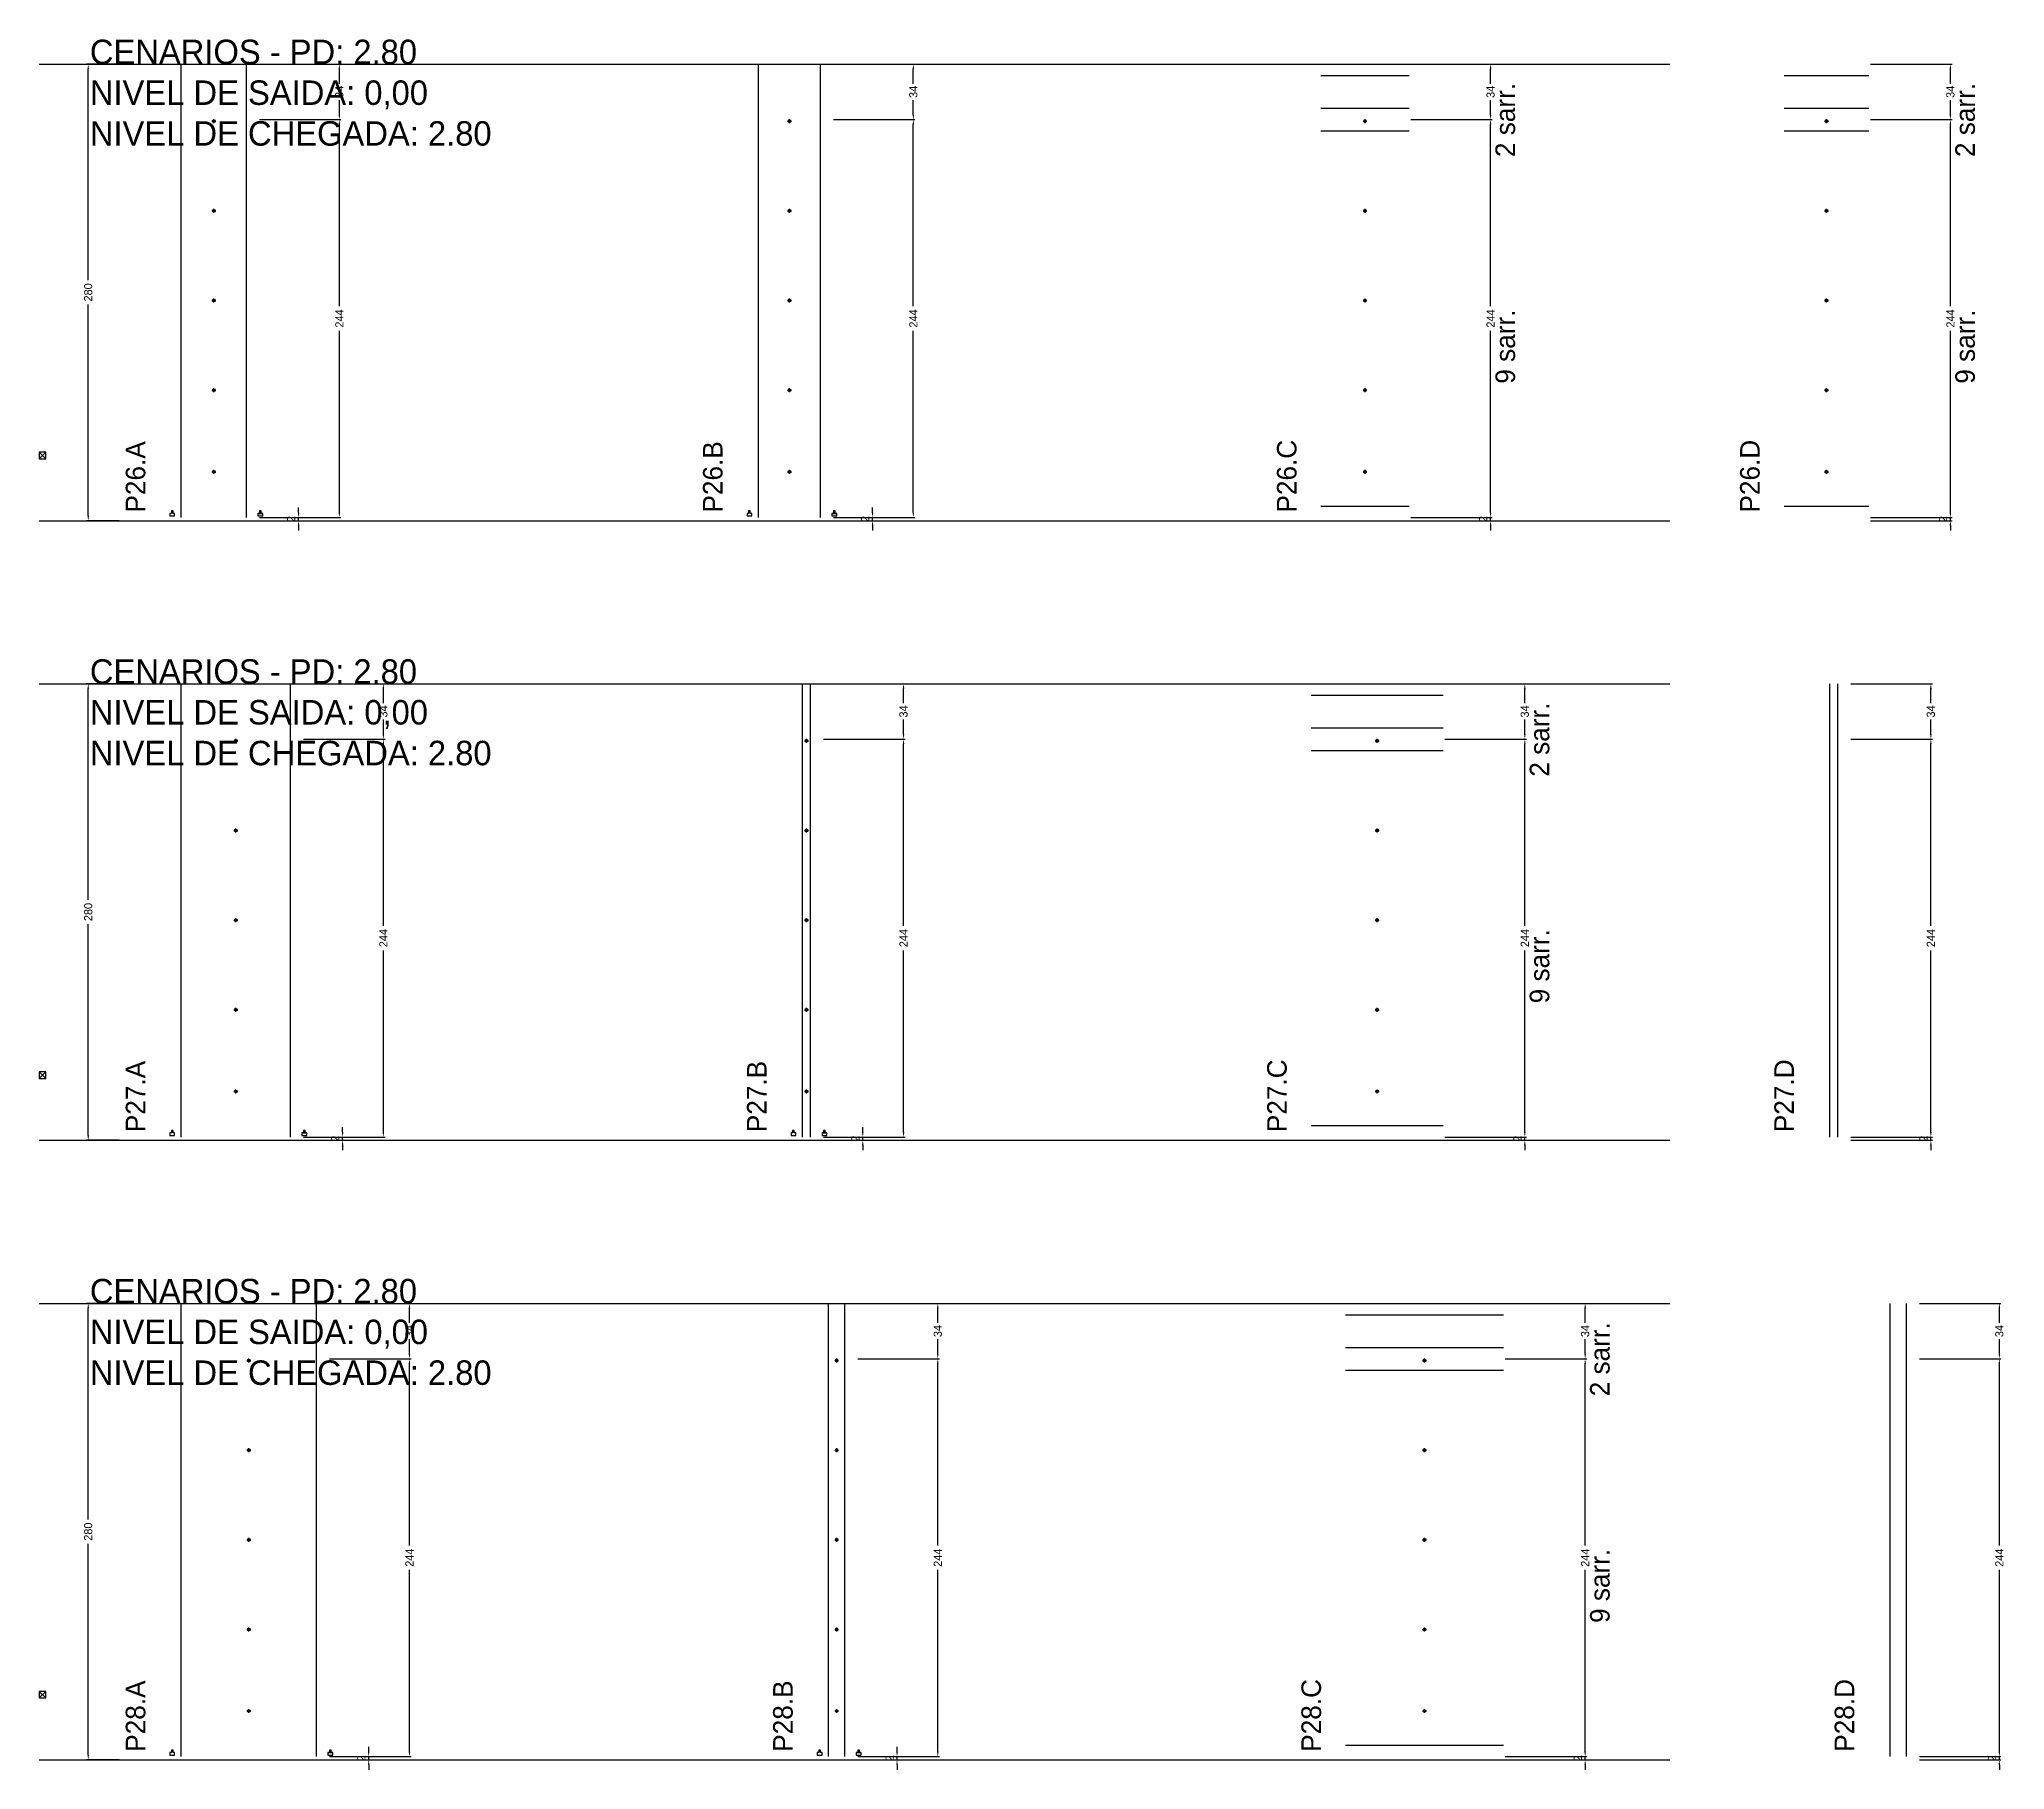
# Model space of a CAD drawing. Header units: centimetres. Extents: x -7000 to 4307, y -13306 to 295.
# Drawn here: x -7000 to -5795, y -10646 to -9585 of the extents above; entities that cross this region are included whole.
import ezdxf

# ---------------------------------------------------------------- set-up
doc = ezdxf.new("R2010")
doc.units = ezdxf.units.CM
doc.linetypes.add('DASHED', pattern=[2, -2])
for name, color, linetype in [('COTA', 241, 'Continuous'), ('COTAS FURACAO', 16, 'Continuous'), ('NOMENCLATURA', 7, 'Continuous'), ('Nível', 160, 'Continuous'), ('SARR_2.2x7', 40, 'Continuous')]:
    doc.layers.add(name, color=color, linetype=linetype)
doc.dimstyles.new('PAINEL-NOVA', dxfattribs={"dimtxt": 5, "dimasz": 3, "dimexe": 1, "dimexo": 1, "dimgap": 1, "dimtad": 1, "dimcen": 2.5, "dimazin": 3, "dimtfac": 1, "dimtmove": 0, "dimatfit": 3})

msp = doc.modelspace()

# ---------------------------------------------------------------- texts
at = {"layer": 'NOMENCLATURA'}
for s, p in [('CENARIOS - PD: 2.80', (-6969, -9600)), ('NIVEL DE SAIDA: 0,00', (-6969, -9625)), ('NIVEL DE CHEGADA: 2.80', (-6969, -9650)), ('CENARIOS - PD: 2.80', (-6969, -9980)), ('NIVEL DE SAIDA: 0,00', (-6969, -10005)), ('NIVEL DE CHEGADA: 2.80', (-6969, -10030)), ('CENARIOS - PD: 2.80', (-6969, -10360)), ('NIVEL DE SAIDA: 0,00', (-6969, -10385)), ('NIVEL DE CHEGADA: 2.80', (-6969, -10410))]:
    msp.add_text(s, height=15, dxfattribs=at).set_placement(p)
for s, p in [('2 sarr.', (-6095, -9657)), ('2 sarr.', (-5813, -9657)), ('9 sarr.', (-6095, -9796)), ('9 sarr.', (-5813, -9796)), ('P26.A', (-6935, -9875)), ('P26.B', (-6581, -9875)), ('P26.C', (-6229, -9875)), ('P26.D', (-5945, -9875)), ('2 sarr.', (-6074, -10037)), ('9 sarr.', (-6074, -10176)), ('P27.A', (-6935, -10255)), ('P27.B', (-6554, -10255)), ('P27.C', (-6235, -10255)), ('P27.D', (-5924, -10255)), ('2 sarr.', (-6037, -10417)), ('9 sarr.', (-6037, -10556)), ('P28.A', (-6935, -10635)), ('P28.B', (-6538, -10635)), ('P28.C', (-6214, -10635)), ('P28.D', (-5887, -10635))]:
    msp.add_text(s, height=12, rotation=90, dxfattribs=at).set_placement(p)

# ---------------------------------------------------------------- blocks, each defined once
blk = doc.blocks.new('_CLOSEDFILLED')
at = {"color": 0, "linetype": 'BYBLOCK'}
blk.add_solid([(-1, 0.16), (0, 0), (-1, -0.16)], dxfattribs=at)
blk = doc.blocks.new('*D919')
for p, q in [((-6951, -10360), (-6971, -10360)), ((-6970, -10492.5), (-6970, -10363)), ((-6970, -10637), (-6970, -10507.5)), ((-6951, -10640), (-6971, -10640))]:
    blk.add_line(p, q)
at = {"layer": 'Defpoints'}
for p in [(-6950, -10360), (-6970, -10640), (-6950, -10640)]:
    blk.add_point(p, dxfattribs=at)
at = {"layer": 'COTA', "xscale": 3, "yscale": 3}
for p, rotation in [((-6970, -10360), 90), ((-6970, -10640), 270)]:
    blk.add_blockref('_CLOSEDFILLED', p, dxfattribs=dict(at, rotation=rotation))
at = {"layer": 'COTA', "insert": (-6970, -10500), "char_height": 5, "attachment_point": 5, "rotation": 90}
blk.add_mtext('280', dxfattribs=at)
blk = doc.blocks.new('MULDURA')
at = {"layer": 'Paineis'}
for p, q in [((0, 0), (4, 4)), ((4, 0), (0, 4))]:
    blk.add_line(p, q, dxfattribs=at)
blk.add_lwpolyline([(0, 0), (4, 0), (4, 4), (0, 4)], close=True, dxfattribs=at)
blk = doc.blocks.new('*D921')
for p, q in [((-6822, -10394), (-6772, -10394)), ((-6773, -10508.5), (-6773, -10397)), ((-6773, -10635), (-6773, -10523.5)), ((-6822, -10638), (-6772, -10638))]:
    blk.add_line(p, q)
at = {"layer": 'Defpoints'}
for p in [(-6823, -10394), (-6823, -10638), (-6773, -10638)]:
    blk.add_point(p, dxfattribs=at)
at = {"layer": 'COTA', "xscale": 3, "yscale": 3}
for p, rotation in [((-6773, -10394), 90), ((-6773, -10638), 270)]:
    blk.add_blockref('_CLOSEDFILLED', p, dxfattribs=dict(at, rotation=rotation))
at = {"layer": 'COTA', "insert": (-6773, -10516), "char_height": 5, "attachment_point": 5, "rotation": 90}
blk.add_mtext('244', dxfattribs=at)
blk = doc.blocks.new('*D922')
for p, q in [((-6822, -10360), (-6772, -10360)), ((-6773, -10372), (-6773, -10363)), ((-6773, -10391), (-6773, -10382)), ((-6822, -10394), (-6772, -10394))]:
    blk.add_line(p, q)
at = {"layer": 'Defpoints'}
for p in [(-6823, -10360), (-6823, -10394), (-6773, -10394)]:
    blk.add_point(p, dxfattribs=at)
at = {"layer": 'COTA', "xscale": 3, "yscale": 3}
for p, rotation in [((-6773, -10360), 90), ((-6773, -10394), 270)]:
    blk.add_blockref('_CLOSEDFILLED', p, dxfattribs=dict(at, rotation=rotation))
at = {"layer": 'COTA', "insert": (-6773, -10377), "char_height": 5, "attachment_point": 5, "rotation": 90}
blk.add_mtext('34', dxfattribs=at)
blk = doc.blocks.new('SLIPTEE')
at = {"layer": 'Paineis'}
blk.add_lwpolyline([(0, 0), (3, 0), (3, 1.5), (2, 1.5), (2, 3), (1, 3), (1, 1.5), (0, 1.5)], close=True, dxfattribs=at)
blk = doc.blocks.new('SLIPTDD')
at = {"layer": 'Paineis'}
blk.add_line((0, 1.5), (3, 1.5), dxfattribs=at)
blk.add_lwpolyline([(0, 0), (3, 0), (3, 1.5), (2, 1.5), (2, 3), (1, 3), (1, 1.5), (0, 1.5)], close=True, dxfattribs=at)
blk = doc.blocks.new('furacao')
at = {"layer": 'COTAS FURACAO'}
for p, q in [((-1.2, 0), (1.2, 0)), ((0, -1.2), (0, 1.2))]:
    blk.add_line(p, q, dxfattribs=at)
blk.add_circle((0, 0), 0.8, dxfattribs=at)
blk = doc.blocks.new('*D924')
for p, q in [((-6498, -10394), (-6448, -10394)), ((-6449, -10508.5), (-6449, -10397)), ((-6449, -10635), (-6449, -10523.5)), ((-6498, -10638), (-6448, -10638))]:
    blk.add_line(p, q)
at = {"layer": 'Defpoints'}
for p in [(-6499, -10394), (-6499, -10638), (-6449, -10638)]:
    blk.add_point(p, dxfattribs=at)
at = {"layer": 'COTA', "xscale": 3, "yscale": 3}
for p, rotation in [((-6449, -10394), 90), ((-6449, -10638), 270)]:
    blk.add_blockref('_CLOSEDFILLED', p, dxfattribs=dict(at, rotation=rotation))
at = {"layer": 'COTA', "insert": (-6449, -10516), "char_height": 5, "attachment_point": 5, "rotation": 90}
blk.add_mtext('244', dxfattribs=at)
blk = doc.blocks.new('*D925')
for p, q in [((-6498, -10360), (-6448, -10360)), ((-6449, -10372), (-6449, -10363)), ((-6449, -10391), (-6449, -10382)), ((-6498, -10394), (-6448, -10394))]:
    blk.add_line(p, q)
at = {"layer": 'Defpoints'}
for p in [(-6499, -10360), (-6499, -10394), (-6449, -10394)]:
    blk.add_point(p, dxfattribs=at)
at = {"layer": 'COTA', "xscale": 3, "yscale": 3}
for p, rotation in [((-6449, -10360), 90), ((-6449, -10394), 270)]:
    blk.add_blockref('_CLOSEDFILLED', p, dxfattribs=dict(at, rotation=rotation))
at = {"layer": 'COTA', "insert": (-6449, -10377), "char_height": 5, "attachment_point": 5, "rotation": 90}
blk.add_mtext('34', dxfattribs=at)
blk = doc.blocks.new('*D927')
for p, q in [((-6101, -10394), (-6051, -10394)), ((-6052, -10508.5), (-6052, -10397)), ((-6052, -10635), (-6052, -10523.5)), ((-6101, -10638), (-6051, -10638))]:
    blk.add_line(p, q)
at = {"layer": 'Defpoints'}
for p in [(-6102, -10394), (-6102, -10638), (-6052, -10638)]:
    blk.add_point(p, dxfattribs=at)
at = {"layer": 'COTA', "xscale": 3, "yscale": 3}
for p, rotation in [((-6052, -10394), 90), ((-6052, -10638), 270)]:
    blk.add_blockref('_CLOSEDFILLED', p, dxfattribs=dict(at, rotation=rotation))
at = {"layer": 'COTA', "insert": (-6052, -10516), "char_height": 5, "attachment_point": 5, "rotation": 90}
blk.add_mtext('244', dxfattribs=at)
blk = doc.blocks.new('*D928')
for p, q in [((-6101, -10360), (-6051, -10360)), ((-6052, -10372), (-6052, -10363)), ((-6052, -10391), (-6052, -10382)), ((-6101, -10394), (-6051, -10394))]:
    blk.add_line(p, q)
at = {"layer": 'Defpoints'}
for p in [(-6102, -10360), (-6102, -10394), (-6052, -10394)]:
    blk.add_point(p, dxfattribs=at)
at = {"layer": 'COTA', "xscale": 3, "yscale": 3}
for p, rotation in [((-6052, -10360), 90), ((-6052, -10394), 270)]:
    blk.add_blockref('_CLOSEDFILLED', p, dxfattribs=dict(at, rotation=rotation))
at = {"layer": 'COTA', "insert": (-6052, -10377), "char_height": 5, "attachment_point": 5, "rotation": 90}
blk.add_mtext('34', dxfattribs=at)
blk = doc.blocks.new('*D930')
for p, q in [((-5847, -10394), (-5797, -10394)), ((-5798, -10508.5), (-5798, -10397)), ((-5798, -10635), (-5798, -10523.5)), ((-5847, -10638), (-5797, -10638))]:
    blk.add_line(p, q)
at = {"layer": 'Defpoints'}
for p in [(-5848, -10394), (-5848, -10638), (-5798, -10638)]:
    blk.add_point(p, dxfattribs=at)
at = {"layer": 'COTA', "xscale": 3, "yscale": 3}
for p, rotation in [((-5798, -10394), 90), ((-5798, -10638), 270)]:
    blk.add_blockref('_CLOSEDFILLED', p, dxfattribs=dict(at, rotation=rotation))
at = {"layer": 'COTA', "insert": (-5798, -10516), "char_height": 5, "attachment_point": 5, "rotation": 90}
blk.add_mtext('244', dxfattribs=at)
blk = doc.blocks.new('*D931')
for p, q in [((-5847, -10360), (-5797, -10360)), ((-5798, -10372), (-5798, -10363)), ((-5798, -10391), (-5798, -10382)), ((-5847, -10394), (-5797, -10394))]:
    blk.add_line(p, q)
at = {"layer": 'Defpoints'}
for p in [(-5848, -10360), (-5848, -10394), (-5798, -10394)]:
    blk.add_point(p, dxfattribs=at)
at = {"layer": 'COTA', "xscale": 3, "yscale": 3}
for p, rotation in [((-5798, -10360), 90), ((-5798, -10394), 270)]:
    blk.add_blockref('_CLOSEDFILLED', p, dxfattribs=dict(at, rotation=rotation))
at = {"layer": 'COTA', "insert": (-5798, -10377), "char_height": 5, "attachment_point": 5, "rotation": 90}
blk.add_mtext('34', dxfattribs=at)
blk = doc.blocks.new('*D885')
for p, q in [((-6951, -9980), (-6971, -9980)), ((-6970, -10112.5), (-6970, -9983)), ((-6970, -10257), (-6970, -10127.5)), ((-6951, -10260), (-6971, -10260))]:
    blk.add_line(p, q)
at = {"layer": 'Defpoints'}
for p in [(-6950, -9980), (-6970, -10260), (-6950, -10260)]:
    blk.add_point(p, dxfattribs=at)
at = {"layer": 'COTA', "xscale": 3, "yscale": 3}
for p, rotation in [((-6970, -9980), 90), ((-6970, -10260), 270)]:
    blk.add_blockref('_CLOSEDFILLED', p, dxfattribs=dict(at, rotation=rotation))
at = {"layer": 'COTA', "insert": (-6970, -10120), "char_height": 5, "attachment_point": 5, "rotation": 90}
blk.add_mtext('280', dxfattribs=at)
blk = doc.blocks.new('*D887')
for p, q in [((-6838, -10014), (-6788, -10014)), ((-6789, -10128.5), (-6789, -10017)), ((-6789, -10255), (-6789, -10143.5)), ((-6838, -10258), (-6788, -10258))]:
    blk.add_line(p, q)
at = {"layer": 'Defpoints'}
for p in [(-6839, -10014), (-6839, -10258), (-6789, -10258)]:
    blk.add_point(p, dxfattribs=at)
at = {"layer": 'COTA', "xscale": 3, "yscale": 3}
for p, rotation in [((-6789, -10014), 90), ((-6789, -10258), 270)]:
    blk.add_blockref('_CLOSEDFILLED', p, dxfattribs=dict(at, rotation=rotation))
at = {"layer": 'COTA', "insert": (-6789, -10136), "char_height": 5, "attachment_point": 5, "rotation": 90}
blk.add_mtext('244', dxfattribs=at)
blk = doc.blocks.new('*D888')
for p, q in [((-6838, -9980), (-6788, -9980)), ((-6789, -9992), (-6789, -9983)), ((-6789, -10011), (-6789, -10002)), ((-6838, -10014), (-6788, -10014))]:
    blk.add_line(p, q)
at = {"layer": 'Defpoints'}
for p in [(-6839, -9980), (-6839, -10014), (-6789, -10014)]:
    blk.add_point(p, dxfattribs=at)
at = {"layer": 'COTA', "xscale": 3, "yscale": 3}
for p, rotation in [((-6789, -9980), 90), ((-6789, -10014), 270)]:
    blk.add_blockref('_CLOSEDFILLED', p, dxfattribs=dict(at, rotation=rotation))
at = {"layer": 'COTA', "insert": (-6789, -9997), "char_height": 5, "attachment_point": 5, "rotation": 90}
blk.add_mtext('34', dxfattribs=at)
blk = doc.blocks.new('*D890')
for p, q in [((-6519, -10014), (-6469, -10014)), ((-6470, -10128.5), (-6470, -10017)), ((-6470, -10255), (-6470, -10143.5)), ((-6519, -10258), (-6469, -10258))]:
    blk.add_line(p, q)
at = {"layer": 'Defpoints'}
for p in [(-6520, -10014), (-6520, -10258), (-6470, -10258)]:
    blk.add_point(p, dxfattribs=at)
at = {"layer": 'COTA', "xscale": 3, "yscale": 3}
for p, rotation in [((-6470, -10014), 90), ((-6470, -10258), 270)]:
    blk.add_blockref('_CLOSEDFILLED', p, dxfattribs=dict(at, rotation=rotation))
at = {"layer": 'COTA', "insert": (-6470, -10136), "char_height": 5, "attachment_point": 5, "rotation": 90}
blk.add_mtext('244', dxfattribs=at)
blk = doc.blocks.new('*D891')
for p, q in [((-6519, -9980), (-6469, -9980)), ((-6470, -9992), (-6470, -9983)), ((-6470, -10011), (-6470, -10002)), ((-6519, -10014), (-6469, -10014))]:
    blk.add_line(p, q)
at = {"layer": 'Defpoints'}
for p in [(-6520, -9980), (-6520, -10014), (-6470, -10014)]:
    blk.add_point(p, dxfattribs=at)
at = {"layer": 'COTA', "xscale": 3, "yscale": 3}
for p, rotation in [((-6470, -9980), 90), ((-6470, -10014), 270)]:
    blk.add_blockref('_CLOSEDFILLED', p, dxfattribs=dict(at, rotation=rotation))
at = {"layer": 'COTA', "insert": (-6470, -9997), "char_height": 5, "attachment_point": 5, "rotation": 90}
blk.add_mtext('34', dxfattribs=at)
blk = doc.blocks.new('*D893')
for p, q in [((-6138, -10014), (-6088, -10014)), ((-6089, -10128.5), (-6089, -10017)), ((-6089, -10255), (-6089, -10143.5)), ((-6138, -10258), (-6088, -10258))]:
    blk.add_line(p, q)
at = {"layer": 'Defpoints'}
for p in [(-6139, -10014), (-6139, -10258), (-6089, -10258)]:
    blk.add_point(p, dxfattribs=at)
at = {"layer": 'COTA', "xscale": 3, "yscale": 3}
for p, rotation in [((-6089, -10014), 90), ((-6089, -10258), 270)]:
    blk.add_blockref('_CLOSEDFILLED', p, dxfattribs=dict(at, rotation=rotation))
at = {"layer": 'COTA', "insert": (-6089, -10136), "char_height": 5, "attachment_point": 5, "rotation": 90}
blk.add_mtext('244', dxfattribs=at)
blk = doc.blocks.new('*D894')
for p, q in [((-6138, -9980), (-6088, -9980)), ((-6089, -9992), (-6089, -9983)), ((-6089, -10011), (-6089, -10002)), ((-6138, -10014), (-6088, -10014))]:
    blk.add_line(p, q)
at = {"layer": 'Defpoints'}
for p in [(-6139, -9980), (-6139, -10014), (-6089, -10014)]:
    blk.add_point(p, dxfattribs=at)
at = {"layer": 'COTA', "xscale": 3, "yscale": 3}
for p, rotation in [((-6089, -9980), 90), ((-6089, -10014), 270)]:
    blk.add_blockref('_CLOSEDFILLED', p, dxfattribs=dict(at, rotation=rotation))
at = {"layer": 'COTA', "insert": (-6089, -9997), "char_height": 5, "attachment_point": 5, "rotation": 90}
blk.add_mtext('34', dxfattribs=at)
blk = doc.blocks.new('*D896')
for p, q in [((-5889, -10014), (-5839, -10014)), ((-5840, -10128.5), (-5840, -10017)), ((-5840, -10255), (-5840, -10143.5)), ((-5889, -10258), (-5839, -10258))]:
    blk.add_line(p, q)
at = {"layer": 'Defpoints'}
for p in [(-5890, -10014), (-5890, -10258), (-5840, -10258)]:
    blk.add_point(p, dxfattribs=at)
at = {"layer": 'COTA', "xscale": 3, "yscale": 3}
for p, rotation in [((-5840, -10014), 90), ((-5840, -10258), 270)]:
    blk.add_blockref('_CLOSEDFILLED', p, dxfattribs=dict(at, rotation=rotation))
at = {"layer": 'COTA', "insert": (-5840, -10136), "char_height": 5, "attachment_point": 5, "rotation": 90}
blk.add_mtext('244', dxfattribs=at)
blk = doc.blocks.new('*D897')
for p, q in [((-5889, -9980), (-5839, -9980)), ((-5840, -9992), (-5840, -9983)), ((-5840, -10011), (-5840, -10002)), ((-5889, -10014), (-5839, -10014))]:
    blk.add_line(p, q)
at = {"layer": 'Defpoints'}
for p in [(-5890, -9980), (-5890, -10014), (-5840, -10014)]:
    blk.add_point(p, dxfattribs=at)
at = {"layer": 'COTA', "xscale": 3, "yscale": 3}
for p, rotation in [((-5840, -9980), 90), ((-5840, -10014), 270)]:
    blk.add_blockref('_CLOSEDFILLED', p, dxfattribs=dict(at, rotation=rotation))
at = {"layer": 'COTA', "insert": (-5840, -9997), "char_height": 5, "attachment_point": 5, "rotation": 90}
blk.add_mtext('34', dxfattribs=at)
blk = doc.blocks.new('*D851')
for p, q in [((-6951, -9600), (-6971, -9600)), ((-6970, -9732.5), (-6970, -9603)), ((-6970, -9877), (-6970, -9747.5)), ((-6951, -9880), (-6971, -9880))]:
    blk.add_line(p, q)
at = {"layer": 'Defpoints'}
for p in [(-6950, -9600), (-6970, -9880), (-6950, -9880)]:
    blk.add_point(p, dxfattribs=at)
at = {"layer": 'COTA', "xscale": 3, "yscale": 3}
for p, rotation in [((-6970, -9600), 90), ((-6970, -9880), 270)]:
    blk.add_blockref('_CLOSEDFILLED', p, dxfattribs=dict(at, rotation=rotation))
at = {"layer": 'COTA', "insert": (-6970, -9740), "char_height": 5, "attachment_point": 5, "rotation": 90}
blk.add_mtext('280', dxfattribs=at)
blk = doc.blocks.new('*D853')
for p, q in [((-6865, -9634), (-6815, -9634)), ((-6816, -9748.5), (-6816, -9637)), ((-6816, -9875), (-6816, -9763.5)), ((-6865, -9878), (-6815, -9878))]:
    blk.add_line(p, q)
at = {"layer": 'Defpoints'}
for p in [(-6866, -9634), (-6866, -9878), (-6816, -9878)]:
    blk.add_point(p, dxfattribs=at)
at = {"layer": 'COTA', "xscale": 3, "yscale": 3}
for p, rotation in [((-6816, -9634), 90), ((-6816, -9878), 270)]:
    blk.add_blockref('_CLOSEDFILLED', p, dxfattribs=dict(at, rotation=rotation))
at = {"layer": 'COTA', "insert": (-6816, -9756), "char_height": 5, "attachment_point": 5, "rotation": 90}
blk.add_mtext('244', dxfattribs=at)
blk = doc.blocks.new('*D854')
for p, q in [((-6865, -9600), (-6815, -9600)), ((-6816, -9612), (-6816, -9603)), ((-6816, -9631), (-6816, -9622)), ((-6865, -9634), (-6815, -9634))]:
    blk.add_line(p, q)
at = {"layer": 'Defpoints'}
for p in [(-6866, -9600), (-6866, -9634), (-6816, -9634)]:
    blk.add_point(p, dxfattribs=at)
at = {"layer": 'COTA', "xscale": 3, "yscale": 3}
for p, rotation in [((-6816, -9600), 90), ((-6816, -9634), 270)]:
    blk.add_blockref('_CLOSEDFILLED', p, dxfattribs=dict(at, rotation=rotation))
at = {"layer": 'COTA', "insert": (-6816, -9617), "char_height": 5, "attachment_point": 5, "rotation": 90}
blk.add_mtext('34', dxfattribs=at)
blk = doc.blocks.new('*D856')
for p, q in [((-6513, -9634), (-6463, -9634)), ((-6464, -9748.5), (-6464, -9637)), ((-6464, -9875), (-6464, -9763.5)), ((-6513, -9878), (-6463, -9878))]:
    blk.add_line(p, q)
at = {"layer": 'Defpoints'}
for p in [(-6514, -9634), (-6514, -9878), (-6464, -9878)]:
    blk.add_point(p, dxfattribs=at)
at = {"layer": 'COTA', "xscale": 3, "yscale": 3}
for p, rotation in [((-6464, -9634), 90), ((-6464, -9878), 270)]:
    blk.add_blockref('_CLOSEDFILLED', p, dxfattribs=dict(at, rotation=rotation))
at = {"layer": 'COTA', "insert": (-6464, -9756), "char_height": 5, "attachment_point": 5, "rotation": 90}
blk.add_mtext('244', dxfattribs=at)
blk = doc.blocks.new('*D857')
for p, q in [((-6513, -9600), (-6463, -9600)), ((-6464, -9612), (-6464, -9603)), ((-6464, -9631), (-6464, -9622)), ((-6513, -9634), (-6463, -9634))]:
    blk.add_line(p, q)
at = {"layer": 'Defpoints'}
for p in [(-6514, -9600), (-6514, -9634), (-6464, -9634)]:
    blk.add_point(p, dxfattribs=at)
at = {"layer": 'COTA', "xscale": 3, "yscale": 3}
for p, rotation in [((-6464, -9600), 90), ((-6464, -9634), 270)]:
    blk.add_blockref('_CLOSEDFILLED', p, dxfattribs=dict(at, rotation=rotation))
at = {"layer": 'COTA', "insert": (-6464, -9617), "char_height": 5, "attachment_point": 5, "rotation": 90}
blk.add_mtext('34', dxfattribs=at)
blk = doc.blocks.new('*D859')
for p, q in [((-6159, -9634), (-6109, -9634)), ((-6110, -9748.5), (-6110, -9637)), ((-6110, -9875), (-6110, -9763.5)), ((-6159, -9878), (-6109, -9878))]:
    blk.add_line(p, q)
at = {"layer": 'Defpoints'}
for p in [(-6160, -9634), (-6160, -9878), (-6110, -9878)]:
    blk.add_point(p, dxfattribs=at)
at = {"layer": 'COTA', "xscale": 3, "yscale": 3}
for p, rotation in [((-6110, -9634), 90), ((-6110, -9878), 270)]:
    blk.add_blockref('_CLOSEDFILLED', p, dxfattribs=dict(at, rotation=rotation))
at = {"layer": 'COTA', "insert": (-6110, -9756), "char_height": 5, "attachment_point": 5, "rotation": 90}
blk.add_mtext('244', dxfattribs=at)
blk = doc.blocks.new('*D860')
for p, q in [((-6159, -9600), (-6109, -9600)), ((-6110, -9612), (-6110, -9603)), ((-6110, -9631), (-6110, -9622)), ((-6159, -9634), (-6109, -9634))]:
    blk.add_line(p, q)
at = {"layer": 'Defpoints'}
for p in [(-6160, -9600), (-6160, -9634), (-6110, -9634)]:
    blk.add_point(p, dxfattribs=at)
at = {"layer": 'COTA', "xscale": 3, "yscale": 3}
for p, rotation in [((-6110, -9600), 90), ((-6110, -9634), 270)]:
    blk.add_blockref('_CLOSEDFILLED', p, dxfattribs=dict(at, rotation=rotation))
at = {"layer": 'COTA', "insert": (-6110, -9617), "char_height": 5, "attachment_point": 5, "rotation": 90}
blk.add_mtext('34', dxfattribs=at)
blk = doc.blocks.new('*D862')
for p, q in [((-5877, -9634), (-5827, -9634)), ((-5828, -9748.5), (-5828, -9637)), ((-5828, -9875), (-5828, -9763.5)), ((-5877, -9878), (-5827, -9878))]:
    blk.add_line(p, q)
at = {"layer": 'Defpoints'}
for p in [(-5878, -9634), (-5878, -9878), (-5828, -9878)]:
    blk.add_point(p, dxfattribs=at)
at = {"layer": 'COTA', "xscale": 3, "yscale": 3}
for p, rotation in [((-5828, -9634), 90), ((-5828, -9878), 270)]:
    blk.add_blockref('_CLOSEDFILLED', p, dxfattribs=dict(at, rotation=rotation))
at = {"layer": 'COTA', "insert": (-5828, -9756), "char_height": 5, "attachment_point": 5, "rotation": 90}
blk.add_mtext('244', dxfattribs=at)
blk = doc.blocks.new('*D863')
for p, q in [((-5877, -9600), (-5827, -9600)), ((-5828, -9612), (-5828, -9603)), ((-5828, -9631), (-5828, -9622)), ((-5877, -9634), (-5827, -9634))]:
    blk.add_line(p, q)
at = {"layer": 'Defpoints'}
for p in [(-5878, -9600), (-5878, -9634), (-5828, -9634)]:
    blk.add_point(p, dxfattribs=at)
at = {"layer": 'COTA', "xscale": 3, "yscale": 3}
for p, rotation in [((-5828, -9600), 90), ((-5828, -9634), 270)]:
    blk.add_blockref('_CLOSEDFILLED', p, dxfattribs=dict(at, rotation=rotation))
at = {"layer": 'COTA', "insert": (-5828, -9617), "char_height": 5, "attachment_point": 5, "rotation": 90}
blk.add_mtext('34', dxfattribs=at)

# ---------------------------------------------------------------- dimensions: what is measured, and where the dimension line sits
at = {"layer": 'COTA'}
for base, p1, p2, picture, middle in [((-6970, -9880), (-6950, -9880), (-6950, -9600), '*D851', (-6970, -9740)), ((-6816, -9634), (-6866, -9634), (-6866, -9600), '*D854', (-6816, -9617)), ((-6464, -9634), (-6514, -9634), (-6514, -9600), '*D857', (-6464, -9617)), ((-6110, -9634), (-6160, -9634), (-6160, -9600), '*D860', (-6110, -9617)), ((-5828, -9634), (-5878, -9634), (-5878, -9600), '*D863', (-5828, -9617)), ((-6816, -9878), (-6866, -9878), (-6866, -9634), '*D853', (-6816, -9756)), ((-6464, -9878), (-6514, -9878), (-6514, -9634), '*D856', (-6464, -9756)), ((-6110, -9878), (-6160, -9878), (-6160, -9634), '*D859', (-6110, -9756)), ((-5828, -9878), (-5878, -9878), (-5878, -9634), '*D862', (-5828, -9756)), ((-6970, -10260), (-6950, -10260), (-6950, -9980), '*D885', (-6970, -10120)), ((-6789, -10014), (-6839, -10014), (-6839, -9980), '*D888', (-6789, -9997)), ((-6470, -10014), (-6520, -10014), (-6520, -9980), '*D891', (-6470, -9997)), ((-6089, -10014), (-6139, -10014), (-6139, -9980), '*D894', (-6089, -9997)), ((-5840, -10014), (-5890, -10014), (-5890, -9980), '*D897', (-5840, -9997)), ((-6789, -10258), (-6839, -10258), (-6839, -10014), '*D887', (-6789, -10136)), ((-6470, -10258), (-6520, -10258), (-6520, -10014), '*D890', (-6470, -10136)), ((-6089, -10258), (-6139, -10258), (-6139, -10014), '*D893', (-6089, -10136)), ((-5840, -10258), (-5890, -10258), (-5890, -10014), '*D896', (-5840, -10136)), ((-6970, -10640), (-6950, -10640), (-6950, -10360), '*D919', (-6970, -10500)), ((-6773, -10394), (-6823, -10394), (-6823, -10360), '*D922', (-6773, -10377)), ((-6449, -10394), (-6499, -10394), (-6499, -10360), '*D925', (-6449, -10377)), ((-6052, -10394), (-6102, -10394), (-6102, -10360), '*D928', (-6052, -10377)), ((-5798, -10394), (-5848, -10394), (-5848, -10360), '*D931', (-5798, -10377)), ((-6773, -10638), (-6823, -10638), (-6823, -10394), '*D921', (-6773, -10516)), ((-6449, -10638), (-6499, -10638), (-6499, -10394), '*D924', (-6449, -10516)), ((-6052, -10638), (-6102, -10638), (-6102, -10394), '*D927', (-6052, -10516)), ((-5798, -10638), (-5848, -10638), (-5848, -10394), '*D930', (-5798, -10516))]:
    dim = msp.add_linear_dim(base=base, p1=p1, p2=p2, angle=90, dimstyle='PAINEL-NOVA', dxfattribs=at)
    dim.commit()
    dim.dimension.update_dxf_attribs({"geometry": picture, "text_midpoint": middle})
for base, p1, p2 in [((-6841, -9880), (-6866, -9880), (-6866, -9878)), ((-6489, -9880), (-6514, -9880), (-6514, -9878)), ((-6110, -9880), (-6160, -9880), (-6160, -9878)), ((-5828, -9880), (-5878, -9880), (-5878, -9878)), ((-6814, -10260), (-6839, -10260), (-6839, -10258)), ((-6495, -10260), (-6520, -10260), (-6520, -10258)), ((-6089, -10260), (-6139, -10260), (-6139, -10258)), ((-5840, -10260), (-5890, -10260), (-5890, -10258)), ((-6798, -10640), (-6823, -10640), (-6823, -10638)), ((-6474, -10640), (-6499, -10640), (-6499, -10638)), ((-6052, -10640), (-6102, -10640), (-6102, -10638)), ((-5798, -10640), (-5848, -10640), (-5848, -10638))]:
    msp.add_linear_dim(base=base, p1=p1, p2=p2, angle=90, dimstyle='PAINEL-NOVA', dxfattribs=at).render()

# ---------------------------------------------------------------- linework, layer by layer
at = {"layer": 'Nível', "linetype": 'DASHED'}
for points in [[(-7000, -9600), (-6000, -9600)], [(-7000, -9880), (-6000, -9880)], [(-7000, -9980), (-6000, -9980)], [(-7000, -10260), (-6000, -10260)], [(-7000, -10360), (-6000, -10360)], [(-7000, -10640), (-6000, -10640)]]:
    msp.add_lwpolyline(points, dxfattribs=at)
at = {"layer": 'SARR_2.2x7'}
for points in [[(-6913, -9634), (-6913, -9600)], [(-6873, -9634), (-6873, -9600)], [(-6559, -9634), (-6559, -9600)], [(-6521, -9634), (-6521, -9600)], [(-6214, -9607), (-6160, -9607)], [(-5930, -9607), (-5878, -9607)], [(-6214, -9627), (-6160, -9627)], [(-5930, -9627), (-5878, -9627)], [(-6214, -9641), (-6160, -9641)], [(-5930, -9641), (-5878, -9641)], [(-6214, -9871), (-6160, -9871)], [(-5930, -9871), (-5878, -9871)], [(-6913, -10014), (-6913, -9980)], [(-6846, -10014), (-6846, -9980)], [(-6532, -10014), (-6532, -9980)], [(-6527, -10014), (-6527, -9980)], [(-6220, -9987), (-6139, -9987)], [(-5902, -10014), (-5902, -9980)], [(-5897, -10014), (-5897, -9980)], [(-6220, -10007), (-6139, -10007)], [(-6220, -10021), (-6139, -10021)], [(-6220, -10251), (-6139, -10251)], [(-6913, -10394), (-6913, -10360)], [(-6830, -10394), (-6830, -10360)], [(-6516, -10394), (-6516, -10360)], [(-6506, -10394), (-6506, -10360)], [(-5865, -10394), (-5865, -10360)], [(-5855, -10394), (-5855, -10360)], [(-6199, -10367), (-6102, -10367)], [(-6199, -10387), (-6102, -10387)], [(-6199, -10401), (-6102, -10401)], [(-6199, -10631), (-6102, -10631)]]:
    msp.add_lwpolyline(points, dxfattribs=at)
at = {"layer": 'SARR_2.2x7', "linetype": 'DASHED'}
for points in [[(-6913, -9878), (-6913, -9634)], [(-6873, -9878), (-6873, -9634)], [(-6559, -9878), (-6559, -9634)], [(-6521, -9878), (-6521, -9634)], [(-6913, -10258), (-6913, -10014)], [(-6846, -10258), (-6846, -10014)], [(-6532, -10258), (-6532, -10014)], [(-6527, -10258), (-6527, -10014)], [(-5902, -10258), (-5902, -10014)], [(-5897, -10258), (-5897, -10014)], [(-6913, -10638), (-6913, -10394)], [(-6830, -10638), (-6830, -10394)], [(-6516, -10638), (-6516, -10394)], [(-6506, -10638), (-6506, -10394)], [(-5865, -10638), (-5865, -10394)], [(-5855, -10638), (-5855, -10394)]]:
    msp.add_lwpolyline(points, dxfattribs=at)

# ---------------------------------------------------------------- block references
at = {"layer": 'COTA'}
for name, p in [('furacao', (-6893, -9635)), ('furacao', (-6540, -9635)), ('furacao', (-6187, -9635)), ('furacao', (-5904, -9635)), ('furacao', (-6893, -9690)), ('furacao', (-6540, -9690)), ('furacao', (-6187, -9690)), ('furacao', (-5904, -9690)), ('furacao', (-6893, -9745)), ('furacao', (-6540, -9745)), ('furacao', (-6187, -9745)), ('furacao', (-5904, -9745)), ('furacao', (-6893, -9800)), ('furacao', (-6540, -9800)), ('furacao', (-6187, -9800)), ('furacao', (-5904, -9800)), ('MULDURA', (-7000, -9842)), ('furacao', (-6893, -9850)), ('furacao', (-6540, -9850)), ('furacao', (-6187, -9850)), ('furacao', (-5904, -9850)), ('SLIPTEE', (-6920, -9877)), ('SLIPTDD', (-6866, -9877)), ('SLIPTEE', (-6566, -9877)), ('SLIPTDD', (-6514, -9877)), ('furacao', (-6879.5, -10015)), ('furacao', (-6529.5, -10015)), ('furacao', (-6179.5, -10015)), ('furacao', (-6879.5, -10070)), ('furacao', (-6529.5, -10070)), ('furacao', (-6179.5, -10070)), ('furacao', (-6879.5, -10125)), ('furacao', (-6529.5, -10125)), ('furacao', (-6179.5, -10125)), ('furacao', (-6879.5, -10180)), ('furacao', (-6529.5, -10180)), ('furacao', (-6179.5, -10180)), ('MULDURA', (-7000, -10222)), ('furacao', (-6879.5, -10230)), ('furacao', (-6529.5, -10230)), ('furacao', (-6179.5, -10230)), ('SLIPTEE', (-6920, -10257)), ('SLIPTDD', (-6839, -10257)), ('SLIPTEE', (-6539, -10257)), ('SLIPTDD', (-6520, -10257)), ('furacao', (-6871.5, -10395)), ('furacao', (-6511, -10395)), ('furacao', (-6150.5, -10395)), ('furacao', (-6871.5, -10450)), ('furacao', (-6511, -10450)), ('furacao', (-6150.5, -10450)), ('furacao', (-6871.5, -10505)), ('furacao', (-6511, -10505)), ('furacao', (-6150.5, -10505)), ('furacao', (-6871.5, -10560)), ('furacao', (-6511, -10560)), ('furacao', (-6150.5, -10560)), ('MULDURA', (-7000, -10602)), ('furacao', (-6871.5, -10610)), ('furacao', (-6511, -10610)), ('furacao', (-6150.5, -10610)), ('SLIPTEE', (-6920, -10637)), ('SLIPTDD', (-6823, -10637)), ('SLIPTEE', (-6523, -10637)), ('SLIPTDD', (-6499, -10637))]:
    msp.add_blockref(name, p, dxfattribs=at)

msp.set_redraw_order([(e.dxf.handle, doc.entitydb.next_handle()) for e in msp.query("TEXT MTEXT ATTDEF DIMENSION ARC_DIMENSION")])  # texts and dimensions are drawn at this point

doc.saveas('drawing.dxf')
